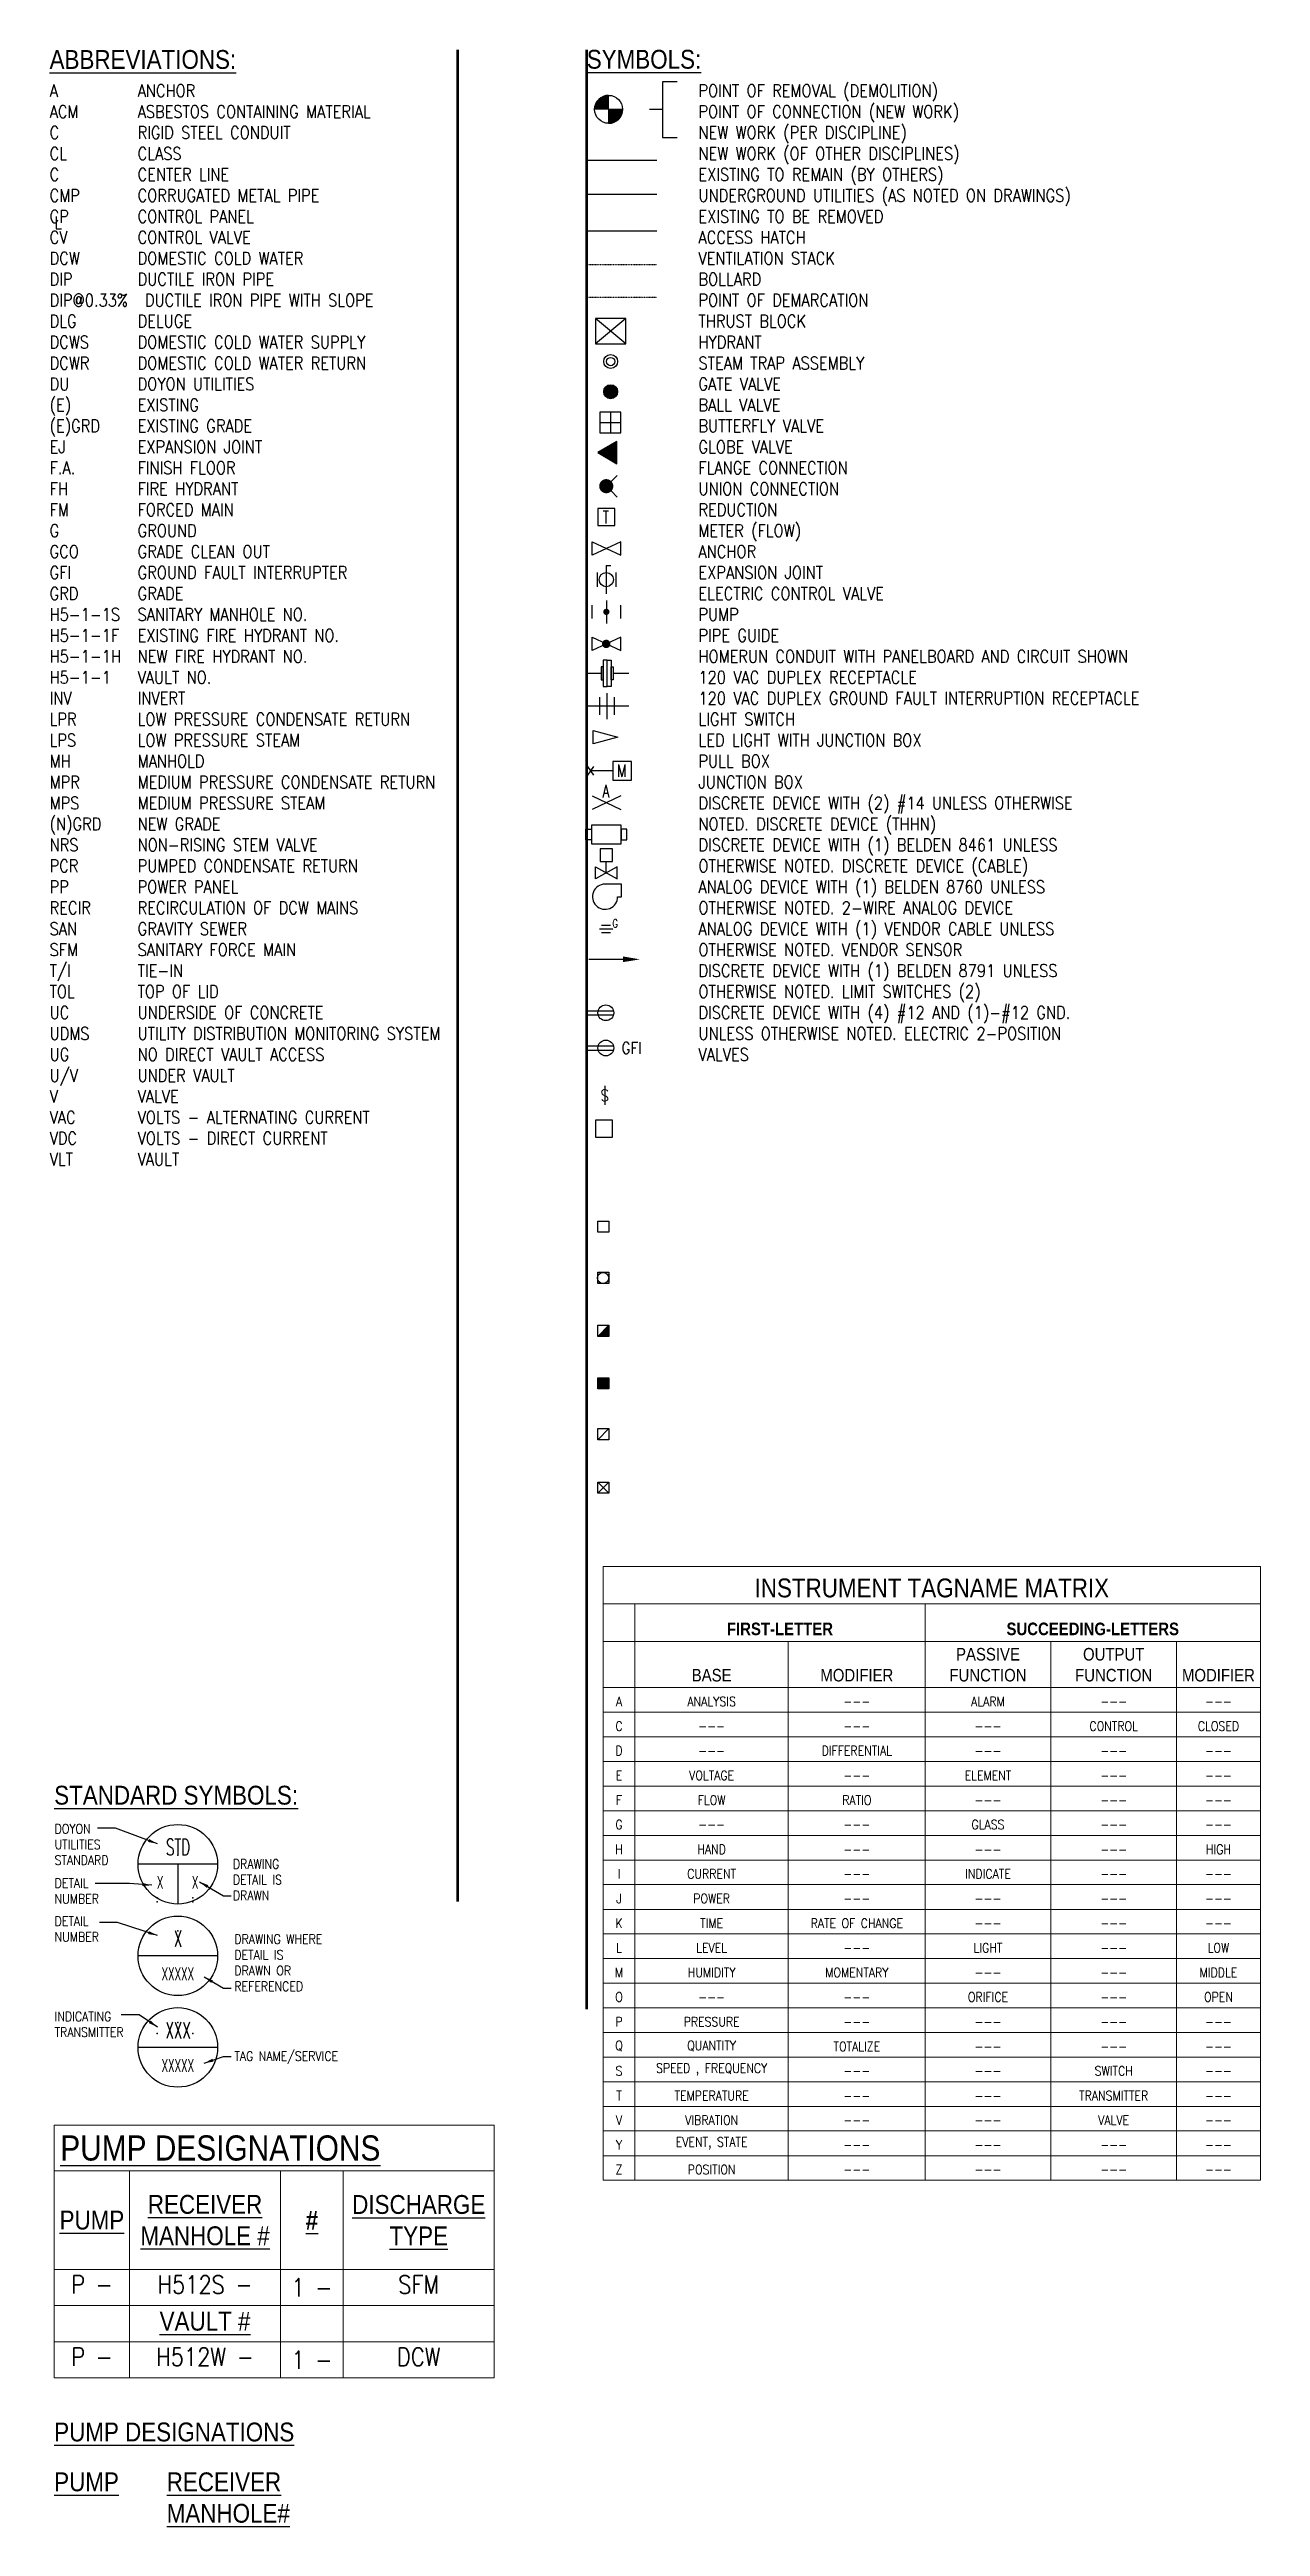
# Model space of a CAD drawing. Header units: inches. Extents: x 56 to 3895, y -697 to 736.
# Drawn here: x 56 to 634, y -697 to 486 of the extents above; entities that cross this region are included whole.
import ezdxf
from ezdxf.enums import TextEntityAlignment as Align

# ---------------------------------------------------------------- set-up
doc = ezdxf.new("R2010")
doc.units = ezdxf.units.IN
doc.header["$LTSCALE"] = 0.5
doc.header["$MEASUREMENT"] = 0
doc.linetypes.add('DEMO', pattern=[0.078125, 0.03125, -0.046875])
doc.linetypes.add('HIDDEN2', pattern=[0.1875, 0.125, -0.0625])
doc.layers.get('0').update_dxf_attribs({"lineweight": 18})
doc.layers.get('Defpoints').update_dxf_attribs({"color": 251, "lineweight": 140})
doc.layers.add('TITLES', color=111, linetype='Continuous')
doc.styles.add('Note', font='romans.shx', dxfattribs={"width": 0.85})
doc.styles.add('RomanS', font='romans.shx', dxfattribs={"width": 0.85})
doc.styles.get("Standard").update_dxf_attribs({"font": 'romans.shx', "width": 0.85})
doc.dimstyles.get("Standard").update_dxf_attribs({"dimtxt": 0.18, "dimasz": 0.18, "dimexe": 0.18, "dimexo": 0.0625, "dimgap": 0.09, "dimtad": 0, "dimtih": 1, "dimtoh": 1, "dimdec": 4, "dimzin": 0, "dimdsep": 46, "dimtxsty": 'Standard', "dimcen": 0.09, "dimadec": 0, "dimazin": 0, "dimtfac": 1, "dimtdec": 4, "dimtofl": 0, "dimtmove": 0, "dimatfit": 3, "dimfxl": 1, "dimtolj": 1, "dimtzin": 0, "dimarcsym": 0})

msp = doc.modelspace()

# ---------------------------------------------------------------- texts
at = {"layer": 'TITLES', "style": 'RomanS', "width": 0.7}
for s, height, p in [('T', 6, (320.4, 259.7)), ('M', 6, (327.2, 138.7)), ('A', 6, (320.2, 128.9)), ('G', 4, (325, 66.8))]:
    msp.add_text(s, height=height, dxfattribs=at).set_placement(p)
at = {"layer": 'TITLES', "style": 'RomanS'}
msp.add_text('x', height=6, dxfattribs=at).set_placement((312.3, 139.6))
at = {"layer": 'TITLES', "color": 111, "linetype": 'Continuous', "lineweight": -3, "style": 'Note', "width": 0.85}
msp.add_text('GFI', height=5.62, dxfattribs=at).set_placement((334.1, 9.3), align=Align.MIDDLE)
at = {"layer": 'TITLES', "style": 'RomanS', "width": 0.6}
for s, height, p in [('STD', 7.8, (117.6, -376.1)), ('X', 6, (109.1, -392)), ('X', 6, (125.8, -392)), ('X', 7.8, (117.6, -419.8)), ('XXXXX', 6, (117.5, -435.7)), ('XXX', 7.8, (117.6, -463.5)), ('XXXXX', 6, (117.5, -479.4))]:
    msp.add_text(s, height=height, dxfattribs=at).set_placement(p, align=Align.CENTER)
at = {"layer": 'TITLES', "attachment_point": 1, "style": 'RomanS'}
for s, insert, char_height, width in [('{\\fArial|b0|i0|c0|p34;\\LABBREVIATIONS:}', (56.3, 485.7), 9, 64.533), ('{\\fArial|b0|i0|c0|p34;\\LSYMBOLS:}', (312.7, 485.8), 9, 155.43), ('\\pi-48,l48,t18,42;A^I^IANCHOR\\P\\pi-42,l42;ACM^I^IASBESTOS CONTAINING MATERIAL{\\H1.8333x; }\\PC^I^IRIGID STEEL CONDUIT{\\H1.5556x; }\\PCL^I^ICLASS{\\H1.6481x; }\\PC^I^ICENTER LINE{\\H1.6173x; }\\P\\pt42;CMP ^ICORRUGATED METAL PIPE{\\H1.6276x; }\\P\\pt18,42;CP^I^ICONTROL PANEL{\\H1.6241x; }\\PCV ^I^ICONTROL VALVE{\\H1.6253x; }\\PDCW^I^IDOMESTIC COLD WATER{\\H1.6249x; }\\PDIP^I^IDUCTILE IRON PIPE{\\H1.625x; }\\P\\pt42;DIP@0.33%^I DUCTILE IRON PIPE WITH SLOPE{\\H1.625x; }\\P\\pt18,42;DLG^I^IDELUGE{\\H1.625x; }\\P\\pt42;DCWS^IDOMESTIC COLD WATER SUPPLY{\\H1.625x; }\\PDCWR^IDOMESTIC COLD WATER RETURN{\\H1.625x; }\\P\\pt18,42;DU^I^IDOYON UTILITIES{\\H1.625x; }\\P(E)^I^IEXISTING{\\H1.8155x; }\\P\\pt42;(E)GRD^IEXISTING GRADE{\\H1.752x; }\\P\\pt18,42;EJ^I^IEXPANSION JOINT{\\H1.5827x; }\\PF.A.^I^IFINISH FLOOR{\\H1.6391x; }\\PFH^I^IFIRE HYDRANT{\\H1.6203x; }\\PFM^I^IFORCED MAIN{\\H1.6266x; }\\PG^I^IGROUND{\\H1.6245x; }\\PGCO^I^IGRADE CLEAN OUT{\\H1.6252x; }\\PGFI^I^IGROUND FAULT INTERRUPTER{\\H1.6249x; }\\PGRD^I^IGRADE{\\H1.625x; }\\P\\pt42;H5-1-1S^ISANITARY MANHOLE NO.{\\H1.625x; }\\PH5-1-1F^IEXISTING FIRE HYDRANT NO.{\\H1.625x; }\\PH5-1-1H^INEW FIRE HYDRANT NO.{\\H1.625x; }\\PH5-1-1^IVAULT NO.{\\H1.625x; }\\P\\pt18,42;INV^I^IINVERT{\\H1.625x; }\\PLPR^I^ILOW PRESSURE CONDENSATE RETURN{\\H1.625x; }\\PLPS^I^ILOW PRESSURE STEAM{\\H1.625x; }\\PMH^I^IMANHOLD{\\H1.625x; }\\PMPR^I^IMEDIUM PRESSURE CONDENSATE RETURN{\\H1.625x; }\\PMPS^I^IMEDIUM PRESSURE STEAM{\\H1.625x; }\\P\\pt42;(N)GRD^INEW GRADE{\\H1.8155x; }\\P\\pt18,42;NRS^I^INON-RISING STEM VALVE{\\H1.5615x; }\\PPCR^I^IPUMPED CONDENSATE RETURN{\\H1.6462x; }\\PPP^I^IPOWER PANEL{\\H1.6179x; }\\P\\pt42;RECIR^IRECIRCULATION OF DCW MAINS{\\H1.6273x; }\\P\\pt18,42;SAN^I^IGRAVITY SEWER{\\H1.6242x; }\\PSFM^I^ISANITARY FORCE MAIN{\\H1.6253x; }\\PT/I^I^ITIE-IN{\\H1.8154x; }\\PTOL^I^ITOP OF LID{\\H1.5615x; }\\PUC^I^IUNDERSIDE OF CONCRETE{\\H1.6462x; }\\P\\pt42;UDMS^IUTILITY DISTRIBUTION MONITORING SYSTEM{\\H1.6179x; }\\P\\pt18,42;UG^I^INO DIRECT VAULT ACCESS{\\H1.6273x; }\\PU/V^I^IUNDER VAULT{\\H1.8147x; }\\PV^I^IVALVE{\\H1.5618x; }\\PVAC^I^IVOLTS - ALTERNATING CURRENT{\\H1.6461x; }\\PVDC^I^IVOLTS - DIRECT CURRENT{\\H1.618x; }\\PVLT^I^IVAULT{\\H1.6273x; }', (56.3, 469.3), 6, 222.519), ('POINT OF REMOVAL (DEMOLITION)\\PPOINT OF CONNECTION (NEW WORK)\\PNEW WORK (PER DISCIPLINE)\\PNEW WORK (OF OTHER DISCIPLINES)\\PEXISTING TO REMAIN (BY OTHERS)\\PUNDERGROUND UTILITIES (AS NOTED ON DRAWINGS)\\PEXISTING TO BE REMOVED\\PACCESS HATCH\\PVENTILATION STACK\\PBOLLARD\\PPOINT OF DEMARCATION\\PTHRUST BLOCK\\PHYDRANT\\PSTEAM TRAP ASSEMBLY\\PGATE VALVE\\PBALL VALVE\\PBUTTERFLY VALVE\\PGLOBE VALVE\\PFLANGE CONNECTION\\PUNION CONNECTION\\PREDUCTION\\PMETER (FLOW)\\PANCHOR\\PEXPANSION JOINT\\PELECTRIC CONTROL VALVE\\PPUMP\\PPIPE GUIDE\\PHOMERUN CONDUIT WITH PANELBOARD AND CIRCUIT SHOWN \\P120 VAC DUPLEX RECEPTACLE\\P120 VAC DUPLEX GROUND FAULT INTERRUPTION RECEPTACLE\\PLIGHT SWITCH\\PLED LIGHT WITH JUNCTION BOX \\PPULL BOX\\PJUNCTION BOX   \\P\\pt18;DISCRETE DEVICE WITH (2) #14 UNLESS OTHERWISE NOTED. DISCRETE DEVICE (THHN)\\PDISCRETE DEVICE WITH (1) BELDEN 8461 UNLESS OTHERWISE NOTED. DISCRETE DEVICE (CABLE)\\PANALOG DEVICE WITH (1) BELDEN 8760 UNLESS OTHERWISE NOTED. 2-WIRE ANALOG DEVICE\\PANALOG DEVICE WITH (1) VENDOR CABLE UNLESS OTHERWISE NOTED. VENDOR SENSOR\\PDISCRETE DEVICE WITH (1) BELDEN 8791 UNLESS OTHERWISE NOTED. LIMIT SWITCHES (2)\\PDISCRETE DEVICE WITH (4) #12 AND (1)-#12 GND. UNLESS OTHERWISE NOTED. ELECTRIC 2-POSITION VALVES', (366, 469.3), 6, 204.868), ('L', (58.5, 406.3), 6, 222.519), ('{\\fArial|b0|i0|c0|p34;\\LSTANDARD SYMBOLS:}', (58.5, -342.9), 9, 230.381), ('DOYON\\PUTILITIES\\PSTANDARD', (58.7, -361.2), 4.5, 43.143), ('DRAWING\\PDETAIL IS\\PDRAWN', (143.8, -378), 4.5, 43.143), ('DETAIL\\PNUMBER', (58.7, -387.1), 4.5, 43.143), ('DETAIL\\PNUMBER', (58.7, -405.3), 4.5, 43.143), ('DRAWING WHERE\\PDETAIL IS\\PDRAWN OR\\PREFERENCED', (144.5, -413.9), 4.5, 68.584), ('INDICATING TRANSMITTER', (58.7, -450.8), 4.5, 43.143), ('TAG NAME/SERVICE', (144.5, -469.7), 4.5, 68.584), ('{\\fArial|b0|i0|c0|p34;\\LPUMP DESIGNATIONS}', (58.5, -646.9), 9, 230.381), ('{\\fArial|b0|i0|c0|p34;\\LPUMP }', (58.5, -670.7), 9, 230.381), ('{\\fArial|b0|i0|c0|p34;\\LRECEIVER\\PMANHOLE#}', (112.2, -670.7), 9, 230.381)]:
    msp.add_mtext(s, dxfattribs=dict(at, insert=insert, char_height=char_height, width=width))

# ---------------------------------------------------------------- blocks, each defined once
blk = doc.blocks.new('TARGET')
at = {"color": 0}
for p, q in [((-5, 0.22), (-0.22, 5)), ((-4.86, 0), (-5, 0.14)), ((-4.51, 0), (-4.98, 0.47)), ((-4.96, 0.6), (-0.6, 4.96)), ((-4.15, 0), (-4.94, 0.79)), ((-4.89, 1.03), (-1.03, 4.89)), ((-3.8, 0), (-4.88, 1.08)), ((-4.86, 0), (0, 4.86)), ((-3.45, 0), (-4.81, 1.36)), ((-4.77, 1.5), (-1.5, 4.77)), ((-3.09, 0), (-4.73, 1.63)), ((-2.74, 0), (-4.63, 1.89)), ((-4.55, 2.08), (-2.08, 4.55)), ((-2.38, 0), (-4.52, 2.14)), ((-4.5, 0), (0, 4.5)), ((-2.03, 0), (-4.4, 2.37)), ((-1.68, 0), (-4.27, 2.6)), ((-4.15, 0), (0, 4.15)), ((-1.32, 0), (-4.14, 2.81)), ((-4.06, 2.92), (-2.92, 4.06)), ((-0.97, 0), (-3.99, 3.02)), ((-0.62, 0), (-3.83, 3.21)), ((-3.8, 0), (0, 3.8)), ((-0.26, 0), (-3.66, 3.4)), ((0, 0.09), (-3.49, 3.58)), ((-3.44, 0), (0, 3.44)), ((0, 0.44), (-3.31, 3.75)), ((0, 0.8), (-3.11, 3.91)), ((-3.09, 0), (0, 3.09)), ((0, 1.15), (-2.91, 4.06)), ((-2.74, 0), (0, 2.74)), ((0, 1.5), (-2.7, 4.21)), ((0, 1.86), (-2.48, 4.34)), ((-2.38, 0), (0, 2.38)), ((0, 2.21), (-2.25, 4.46)), ((-2.03, 0), (0, 2.03)), ((0, 2.57), (-2.01, 4.58)), ((0, 2.92), (-1.76, 4.68)), ((-1.68, 0), (0, 1.68)), ((0, 3.27), (-1.5, 4.77)), ((-1.32, 0), (0, 1.32)), ((0, 3.63), (-1.22, 4.85)), ((-0.97, 0), (0, 0.97)), ((0, 3.98), (-0.93, 4.91)), ((0, 4.33), (-0.63, 4.96)), ((-0.62, 0), (0, 0.62)), ((0, 4.69), (-0.3, 4.99)), ((-0.26, 0), (0, 0.26)), ((0, -4.69), (4.69, 0)), ((0, -4.33), (4.33, 0)), ((0, -3.98), (3.98, 0)), ((0, -3.63), (3.63, 0)), ((0, -3.27), (3.27, 0)), ((0, -2.92), (2.92, 0)), ((0, -2.57), (2.57, 0)), ((0, -2.21), (2.21, 0)), ((0, -1.86), (1.86, 0)), ((0, -1.51), (1.51, 0)), ((0, -1.15), (1.15, 0)), ((0, -0.8), (0.8, 0)), ((0, -0.44), (0.44, 0)), ((0, -0.09), (0.09, 0)), ((3.58, -3.49), (0.09, 0)), ((3.75, -3.31), (0.44, 0)), ((3.91, -3.11), (0.8, 0)), ((4.06, -2.91), (1.15, 0)), ((4.21, -2.7), (1.5, 0)), ((4.34, -2.48), (1.86, 0)), ((4.46, -2.25), (2.21, 0)), ((4.58, -2.01), (2.57, 0)), ((4.68, -1.76), (2.92, 0)), ((4.77, -1.5), (3.27, 0)), ((4.85, -1.22), (3.63, 0)), ((4.91, -0.93), (3.98, 0)), ((4.96, -0.63), (4.33, 0)), ((4.99, -0.3), (4.69, 0)), ((3.4, -3.66), (0, -0.26)), ((3.21, -3.83), (0, -0.62)), ((3.02, -3.99), (0, -0.97)), ((2.81, -4.14), (0, -1.32)), ((2.6, -4.27), (0, -1.68)), ((2.37, -4.4), (0, -2.03)), ((2.14, -4.52), (0, -2.38)), ((1.89, -4.63), (0, -2.74)), ((1.63, -4.73), (0, -3.09)), ((1.36, -4.81), (0, -3.45)), ((1.08, -4.88), (0, -3.8)), ((0.79, -4.94), (0, -4.15)), ((0.47, -4.98), (0, -4.51)), ((0.14, -5), (0, -4.86)), ((0.04, -5), (5, -0.04)), ((0.41, -4.98), (4.98, -0.41)), ((0.82, -4.93), (4.93, -0.82)), ((1.26, -4.84), (4.84, -1.26)), ((1.78, -4.67), (4.67, -1.78)), ((2.45, -4.36), (4.36, -2.45))]:
    blk.add_line(p, q, dxfattribs=at)
for q in [(-5, 0), (0, 5), (0, -5), (5, 0)]:
    blk.add_line((0, 0), q)
blk.add_circle((0, 0), 5)
for start, end in [(90, 180), (270, 0)]:
    blk.add_arc((0, 0), 5, start, end)
blk = doc.blocks.new('Pt of Demarcation')
at = {"layer": 'TITLES'}
for p, q in [((-5, 0), (5, 0)), ((0, 5), (0, -5))]:
    blk.add_line(p, q, dxfattribs=at)
blk.add_lwpolyline([(-5, 5), (-5, -5), (5, -5), (5, 5)], close=True, dxfattribs=at)
for points in [[(-5, 5), (0, 0), (-5, 0), (-5, 5)], [(-5, 5), (0, 0), (0, 5), (-5, 5)], [(5, -5), (0, 0), (0, -5), (5, -5)], [(5, -5), (0, 0), (5, 0), (5, -5)]]:
    blk.add_solid(points, dxfattribs=at)
blk = doc.blocks.new('thrstblk')
blk.add_lwpolyline([(28.4, -49.2), (0, 0), (-28.4, -49.2)], close=True)
blk.add_solid([(-28.4, -49.2), (28.4, -49.2), (0, 0), (28.4, -49.2)])
blk = doc.blocks.new('fh')
for p, q in [((13, 12.7), (27.7, 27.5)), ((13, -13.1), (27.8, -27.8))]:
    blk.add_line(p, q)
at = {"const_width": 18}
blk.add_lwpolyline([(-9, 0, 1), (9, 0, 1)], format="xyb", close=True, dxfattribs=at)
blk = doc.blocks.new('*T114')
at = {"layer": 'TITLES', "color": 0, "linetype": 'ByBlock', "lineweight": -2, "transparency": 16777216}
for p, q in [((0, 0), (313.6, 0)), ((0, 0), (0, -293)), ((313.6, 0), (313.6, -293)), ((0, -17.8), (313.6, -17.8)), ((15, -17.8), (15, -293)), ((153.6, -17.8), (153.6, -293)), ((0, -35.8), (313.6, -35.8)), ((88.3, -35.8), (88.3, -293)), ((213.6, -35.8), (213.6, -293)), ((273.6, -35.8), (273.6, -293)), ((0, -57.8), (313.6, -57.8)), ((0, -69.6), (313.6, -69.6)), ((0, -81.4), (313.6, -81.4)), ((0, -93.1), (313.6, -93.1)), ((0, -104.9), (313.6, -104.9)), ((0, -116.6), (313.6, -116.6)), ((0, -128.4), (313.6, -128.4)), ((0, -140.2), (313.6, -140.2)), ((0, -151.9), (313.6, -151.9)), ((0, -163.7), (313.6, -163.7)), ((0, -175.4), (313.6, -175.4)), ((0, -187.2), (313.6, -187.2)), ((0, -199), (313.6, -199)), ((0, -210.7), (313.6, -210.7)), ((0, -222.5), (313.6, -222.5)), ((0, -234.2), (313.6, -234.2)), ((0, -246), (313.6, -246)), ((0, -257.8), (313.6, -257.8)), ((0, -269.5), (313.6, -269.5)), ((0, -281.3), (313.6, -281.3)), ((0, -293), (313.6, -293))]:
    blk.add_line(p, q, dxfattribs=at)
at = {"layer": 'TITLES', "color": 0, "transparency": 16777216, "attachment_point": 8, "style": 'RomanS'}
for s, insert, char_height, width in [('{\\fArial|b0|i0|c0|p34;\\C7;INSTRUMENT TAGNAME MATRIX}', (156.8, -14.9), 9, 307.853), ('{\\fCalibri|b1|i0|c0;\\C7;', (7.5, -32.9), 0.139, 9.24), ('{\\fArial|b1|i0|c0|p34;\\C7;FIRST-LETTER}', (84.3, -32.9), 6, 132.853), ('{\\fArial|b1|i0|c0|p34;\\C7;SUCCEEDING-LETTERS}', (233.6, -32.9), 6, 154.24), ('{\\fArial|b0|i0|c0|p34;\\C7;PASSIVE FUNCTION}', (183.6, -55), 6, 54.24), ('{\\fArial|b0|i0|c0|p34;\\C7;OUTPUT FUNCTION}', (243.6, -55), 6, 54.24), ('{\\fArial|b0|i0|c0|p34;\\C7;BASE}', (51.7, -55), 6, 67.547), ('{\\fArial|b0|i0|c0|p34;\\C7;MODIFIER}', (121, -55), 6, 59.547), ('{\\fArial|b0|i0|c0|p34;\\C7;MODIFIER}', (293.6, -55), 6, 34.24), ('{\\C7;A}', (7.5, -66.7), 4.5, 9.24), ('ANALYSIS', (51.7, -66.7), 4.5, 67.547), ('---', (121, -66.7), 4.5, 59.547), ('ALARM', (183.6, -66.7), 4.5, 54.24), ('---', (243.6, -66.7), 4.5, 54.24), ('---', (293.6, -66.7), 4.5, 34.24), ('{\\C7;C}', (7.5, -78.5), 4.5, 9.24), ('---', (51.7, -78.5), 4.5, 67.547), ('---', (121, -78.5), 4.5, 59.547), ('---', (183.6, -78.5), 4.5, 54.24), ('CONTROL', (243.6, -78.5), 4.5, 54.24), ('CLOSED', (293.6, -78.5), 4.5, 34.24), ('{\\C7;D}', (7.5, -90.2), 4.5, 9.24), ('---', (51.7, -90.2), 4.5, 67.547), ('DIFFERENTIAL', (121, -90.2), 4.5, 59.547), ('---', (183.6, -90.2), 4.5, 54.24), ('---', (243.6, -90.2), 4.5, 54.24), ('---', (293.6, -90.2), 4.5, 34.24), ('{\\C7;E}', (7.5, -102), 4.5, 9.24), ('VOLTAGE', (51.7, -102), 4.5, 67.547), ('---', (121, -102), 4.5, 59.547), ('ELEMENT', (183.6, -102), 4.5, 54.24), ('---', (243.6, -102), 4.5, 54.24), ('---', (293.6, -102), 4.5, 34.24), ('{\\C7;F}', (7.5, -113.8), 4.5, 9.24), ('FLOW', (51.7, -113.8), 4.5, 67.547), ('RATIO', (121, -113.8), 4.5, 59.547), ('---', (183.6, -113.8), 4.5, 54.24), ('---', (243.6, -113.8), 4.5, 54.24), ('---', (293.6, -113.8), 4.5, 34.24), ('{\\C7;G}', (7.5, -125.5), 4.5, 9.24), ('---', (51.7, -125.5), 4.5, 67.547), ('---', (121, -125.5), 4.5, 59.547), ('GLASS', (183.6, -125.5), 4.5, 54.24), ('---', (243.6, -125.5), 4.5, 54.24), ('---', (293.6, -125.5), 4.5, 34.24), ('{\\C7;H}', (7.5, -137.3), 4.5, 9.24), ('HAND', (51.7, -137.3), 4.5, 67.547), ('---', (121, -137.3), 4.5, 59.547), ('---', (183.6, -137.3), 4.5, 54.24), ('---', (243.6, -137.3), 4.5, 54.24), ('HIGH', (293.6, -137.3), 4.5, 34.24), ('{\\C7;I}', (7.5, -149), 4.5, 9.24), ('CURRENT', (51.7, -149), 4.5, 67.547), ('---', (121, -149), 4.5, 59.547), ('INDICATE', (183.6, -149), 4.5, 54.24), ('---', (243.6, -149), 4.5, 54.24), ('---', (293.6, -149), 4.5, 34.24), ('{\\C7;J}', (7.5, -160.8), 4.5, 9.24), ('POWER', (51.7, -160.8), 4.5, 67.547), ('---', (121, -160.8), 4.5, 59.547), ('---', (183.6, -160.8), 4.5, 54.24), ('---', (243.6, -160.8), 4.5, 54.24), ('---', (293.6, -160.8), 4.5, 34.24), ('{\\C7;K}', (7.5, -172.6), 4.5, 9.24), ('TIME', (51.7, -172.6), 4.5, 67.547), ('RATE OF CHANGE', (121, -172.6), 4.5, 59.547), ('---', (183.6, -172.6), 4.5, 54.24), ('---', (243.6, -172.6), 4.5, 54.24), ('---', (293.6, -172.6), 4.5, 34.24), ('{\\C7;L}', (7.5, -184.3), 4.5, 9.24), ('LEVEL', (51.7, -184.3), 4.5, 67.547), ('---', (121, -184.3), 4.5, 59.547), ('LIGHT', (183.6, -184.3), 4.5, 54.24), ('---', (243.6, -184.3), 4.5, 54.24), ('LOW', (293.6, -184.3), 4.5, 34.24), ('{\\C7;M}', (7.5, -196.1), 4.5, 9.24), ('HUMIDITY', (51.7, -196.1), 4.5, 67.547), ('MOMENTARY', (121, -196.1), 4.5, 59.547), ('---', (183.6, -196.1), 4.5, 54.24), ('---', (243.6, -196.1), 4.5, 54.24), ('MIDDLE', (293.6, -196.1), 4.5, 34.24), ('{\\C7;O}', (7.5, -207.8), 4.5, 9.24), ('---', (51.7, -207.8), 4.5, 67.547), ('---', (121, -207.8), 4.5, 59.547), ('ORIFICE', (183.6, -207.8), 4.5, 54.24), ('---', (243.6, -207.8), 4.5, 54.24), ('OPEN', (293.6, -207.8), 4.5, 34.24), ('{\\C7;P}', (7.5, -219.6), 4.5, 9.24), ('PRESSURE', (51.7, -219.6), 4.5, 67.547), ('---', (121, -219.6), 4.5, 59.547), ('---', (183.6, -219.6), 4.5, 54.24), ('---', (243.6, -219.6), 4.5, 54.24), ('---', (293.6, -219.6), 4.5, 34.24), ('{\\C7;Q}', (7.5, -231.4), 4.5, 9.24), ('QUANTITY', (51.7, -231.4), 4.5, 67.547), ('TOTALIZE', (121, -231.4), 4.5, 59.547), ('---', (183.6, -231.4), 4.5, 54.24), ('---', (243.6, -231.4), 4.5, 54.24), ('---', (293.6, -231.4), 4.5, 34.24), ('{\\C7;S}', (7.5, -243.1), 4.5, 9.24), ('SPEED , FREQUENCY', (51.7, -243.1), 4.5, 67.547), ('---', (121, -243.1), 4.5, 59.547), ('---', (183.6, -243.1), 4.5, 54.24), ('SWITCH', (243.6, -243.1), 4.5, 54.24), ('---', (293.6, -243.1), 4.5, 34.24), ('{\\C7;T}', (7.5, -254.9), 4.5, 9.24), ('TEMPERATURE', (51.7, -254.9), 4.5, 67.547), ('---', (121, -254.9), 4.5, 59.547), ('---', (183.6, -254.9), 4.5, 54.24), ('TRANSMITTER', (243.6, -254.9), 4.5, 54.24), ('---', (293.6, -254.9), 4.5, 34.24), ('{\\C7;V}', (7.5, -266.6), 4.5, 9.24), ('VIBRATION', (51.7, -266.6), 4.5, 67.547), ('---', (121, -266.6), 4.5, 59.547), ('---', (183.6, -266.6), 4.5, 54.24), ('VALVE', (243.6, -266.6), 4.5, 54.24), ('---', (293.6, -266.6), 4.5, 34.24), ('{\\C7;Y}', (7.5, -278.4), 4.5, 9.24), ('EVENT, STATE', (51.7, -278.4), 4.5, 67.547), ('---', (121, -278.4), 4.5, 59.547), ('---', (183.6, -278.4), 4.5, 54.24), ('---', (243.6, -278.4), 4.5, 54.24), ('---', (293.6, -278.4), 4.5, 34.24), ('{\\C7;Z}', (7.5, -290.2), 4.5, 9.24), ('POSITION', (51.7, -290.2), 4.5, 67.547), ('---', (121, -290.2), 4.5, 59.547), ('---', (183.6, -290.2), 4.5, 54.24), ('---', (243.6, -290.2), 4.5, 54.24), ('---', (293.6, -290.2), 4.5, 34.24)]:
    blk.add_mtext(s, dxfattribs=dict(at, insert=insert, char_height=char_height, width=width))
blk = doc.blocks.new('*U115')
at = {"layer": 'TITLES', "color": 111, "linetype": 'Continuous', "lineweight": -3}
blk.add_line((0, 9.1), (0, 0), dxfattribs=at)
at = {"layer": 'TITLES', "color": 111, "linetype": 'Continuous', "lineweight": -3, "style": 'Note', "width": 0.85}
blk.add_text('S', height=5.45, rotation=180, dxfattribs=at).set_placement((0, 4.6), align=Align.MIDDLE)
blk = doc.blocks.new('*T117')
at = {"layer": 'Defpoints', "color": 8, "linetype": 'ByBlock', "lineweight": 0}
for p, q in [((0, 0), (210, 0)), ((0, 0), (0, -120.6)), ((210, 0), (210, -120.6)), ((0, -21.8), (36, -21.8)), ((36, -21.8), (36, -120.6)), ((108, -21.8), (108, -120.6)), ((138, -21.8), (138, -120.6)), ((0, -68.8), (210, -68.8)), ((0, -86.1), (210, -86.1)), ((0, -103.4), (210, -103.4)), ((0, -120.6), (210, -120.6))]:
    blk.add_line(p, q, dxfattribs=at)
at = {"layer": 'TITLES', "color": 0, "linetype": 'ByBlock', "lineweight": -2}
blk.add_line((36, -21.8), (210, -21.8), dxfattribs=at)
at = {"layer": 'TITLES', "color": 0, "style": 'RomanS'}
for s, insert, char_height, width, attachment_point in [('{\\fArial|b0|i0|c0|p34;\\LPUMP DESIGNATIONS}', (2.9, -10.9), 12, 204.24, 4), ('{\\fArial|b0|i0|c0|p34;\\LRECEIVER MANHOLE #}', (72, -45.3), 9, 66.24, 5), ('{\\fArial|b0|i0|c0|p34;\\LDISCHARGE TYPE}', (174, -45.3), 9, 66.24, 5), ('{\\fArial|b0|i0|c0|p34;\\LPUMP}', (18, -45.3), 9, 30.24, 5), ('{\\fArial|b1|i0|c0|p34;\\L#}', (123, -45.3), 9, 24.24, 5), ('P -', (18, -71.7), 8.64, 30.24, 2), ('H512S -', (72, -71.7), 8.64, 66.24, 2), ('1 -', (123, -77.4), 8.64, 24.24, 5), ('SFM', (174, -71.7), 8.64, 66.24, 2), ('{\\fArial|b0|i0|c0|p34;\\LVAULT #}', (72, -89), 9, 66.24, 2), ('P -', (18, -106.2), 8.64, 30.24, 2), ('H512W -', (72, -106.2), 8.64, 66.24, 2), ('DCW', (174, -106.2), 8.64, 66.24, 2), ('1 -', (123, -112), 8.64, 24.24, 5)]:
    blk.add_mtext(s, dxfattribs=dict(at, insert=insert, char_height=char_height, width=width, attachment_point=attachment_point))

# ---------------------------------------------------------------- hatches: boundary and pattern name
at = {"layer": 'TITLES'}
for points in [[(320.8, 322.6, 1), (327.5, 322.6, 1)], [(323.2, -123.1), (317.9, -128.4), (323.2, -128.4)], [(323.2, -148.1), (317.9, -153.4), (323.2, -153.4)], [(323.2, -148.1), (317.9, -153.4), (317.9, -148.1)]]:
    msp.add_hatch(color=256, dxfattribs=at).paths.add_polyline_path(points)

# ---------------------------------------------------------------- linework, layer by layer
at = {"layer": 'Defpoints'}
for p, q in [((251.1, -398.1), (251.1, 485.8)), ((312.7, -449.6), (312.7, 485.8))]:
    msp.add_line(p, q, dxfattribs=at)
at = {"layer": 'TITLES'}
for p, q in [((355.8, 470.6), (348.8, 470.6)), ((348.8, 470.6), (348.8, 443.9)), ((348.8, 457.3), (342.6, 457.3)), ((348.8, 443.9), (355.8, 443.9)), ((331.3, 357.5), (316.9, 345.5)), ((331.3, 345.5), (316.9, 357.5)), ((322, 239.7), (322, 226.1)), ((322, 239.7), (324.2, 239.7)), ((317.6, 236.3), (317.6, 229.5)), ((326.5, 236.3), (326.5, 229.5)), ((315.2, 214.3), (315.2, 220.7)), ((322.1, 223), (322.1, 211.9)), ((328.9, 214.3), (328.9, 220.7)), ((315.7, 154.5), (315.7, 160.9)), ((315.7, 160.9), (327.6, 157.7)), ((327.6, 157.7), (315.7, 154.5)), ((325.2, 141.6), (314.7, 141.6)), ((322, 93.3), (322, 98.4)), ((330, 51.6), (313.7, 51.6)), ((323.2, -123.1), (317.9, -128.4)), ((317.9, -177.7), (323.2, -172.3)), ((317.9, -203.2), (323.2, -197.9)), ((323.2, -203.2), (317.9, -197.9))]:
    msp.add_line(p, q, dxfattribs=at)
at = {"layer": 'TITLES', "color": 111}
for p, q in [((346.2, 432.9), (312.7, 432.9)), ((319.5, 188.1), (312.7, 188.1)), ((332.8, 188.1), (325.3, 188.1)), ((332.8, 172.5), (312.7, 172.5))]:
    msp.add_line(p, q, dxfattribs=at)
at = {"layer": 'TITLES', "color": 254}
msp.add_line((346.2, 416.7), (312.7, 416.7), dxfattribs=at)
at = {"layer": 'TITLES', "color": 253}
msp.add_line((346.2, 399.2), (312.7, 399.2), dxfattribs=at)
at = {"layer": 'TITLES', "color": 111, "linetype": 'HIDDEN2'}
msp.add_line((346.2, 383.1), (312.7, 383.1), dxfattribs=at)
at = {"layer": 'TITLES', "color": 111, "linetype": 'DEMO'}
msp.add_line((346.2, 367.5), (312.7, 367.5), dxfattribs=at)
at = {"layer": 'TITLES', "color": 111, "linetype": 'Continuous', "lineweight": -3}
for p, q in [((312.8, 27.1), (325.4, 27.1)), ((312.8, 25.1), (325.4, 25.1)), ((312.8, 10.3), (325.4, 10.3)), ((312.8, 8.3), (325.4, 8.3))]:
    msp.add_line(p, q, dxfattribs=at)
at = {"layer": 'TITLES', "linetype": 'Continuous'}
for p, q in [((136.6, -380.4), (98.5, -380.4)), ((117.5, -380.4), (117.5, -399.4)), ((136.6, -424.1), (98.5, -424.1)), ((136.6, -467.8), (98.5, -467.8))]:
    msp.add_line(p, q, dxfattribs=at)
at = {"layer": 'TITLES'}
for points in [[(316.9, 345.5), (331.3, 345.5), (331.3, 357.5), (316.9, 357.5)], [(326.1, 258.8), (326.1, 266.9), (318, 266.9), (318, 258.8)], [(328.9, 244.5), (328.9, 251), (315.2, 244.5), (315.2, 251)], [(328.9, 199), (328.9, 205.4), (315.2, 199), (315.2, 205.4)], [(320.5, 191.3), (319.5, 191.3), (319.5, 185), (320.5, 185)], [(322.4, 194.4), (320.5, 194.4), (320.5, 181.9), (322.4, 181.9)], [(322.4, 194.4), (324.4, 194.4), (324.4, 181.9), (322.4, 181.9)], [(324.4, 191.3), (325.3, 191.3), (325.3, 185), (324.4, 185)], [(334, 137.2), (334, 146), (325.2, 146), (325.2, 137.2)], [(314.9, 108.6), (312.3, 108.6), (312.3, 113.7), (314.9, 113.7)], [(314.9, 106.7), (329.1, 106.7), (329.1, 115.6), (314.9, 115.6)], [(329.1, 108.6), (331.8, 108.6), (331.8, 113.7), (329.1, 113.7)], [(327.2, 90.1), (327.2, 95.7), (316.9, 90.1), (316.9, 95.7)], [(325, 98.4), (325, 104.3), (319.1, 104.3), (319.1, 98.4)], [(325, -33.3), (325, -25.1), (316.8, -25.1), (316.8, -33.3)], [(323.2, -73.3), (323.2, -78.6), (317.9, -78.6), (317.9, -73.3)], [(323.2, -97.8), (323.2, -103.2), (317.9, -103.2), (317.9, -97.8)], [(323.2, -123.1), (323.2, -128.4), (317.9, -128.4), (317.9, -123.1)], [(323.2, -148.1), (323.2, -153.4), (317.9, -153.4), (317.9, -148.1)], [(323.2, -172.3), (323.2, -177.7), (317.9, -177.7), (317.9, -172.3)], [(323.2, -197.9), (323.2, -203.2), (317.9, -203.2), (317.9, -197.9)]]:
    msp.add_lwpolyline(points, close=True, dxfattribs=at)
for points, const_width in [([(321.3, 217.5, 1), (322.8, 217.5, 1)], 1.5), ([(321, 202.2, 1), (323, 202.2, 1)], 2)]:
    msp.add_lwpolyline(points, format="xyb", close=True, dxfattribs=dict(at, const_width=const_width))
for points in [[(322.4, 166.2), (322.4, 178.7)], [(319, 168.3), (319, 176.7)], [(325.9, 168.3), (325.9, 176.7)], [(328.9, 129.6), (315.2, 123.2)], [(315.2, 129.6), (328.9, 123.2)], [(318.8, 66.2), (325.1, 66.2)], [(319.8, 67.9), (324, 67.9)], [(319.8, 64.4), (324, 64.4)]]:
    msp.add_lwpolyline(points, dxfattribs=at)
msp.add_lwpolyline([(327.4, 81.5), (329.2, 81.5), (329.2, 87.5), (321.4, 87.5, 2.414214), (327.4, 81.5, -2.52939)], format="xyb", dxfattribs=at)
for centre, radius in [((324.1, 337), 3.33), ((324.1, 337), 2), ((324.1, 322.6), 3.33), ((322, 232.9), 3.39), ((320.5, -100.5), 2.67)]:
    msp.add_circle(centre, radius, dxfattribs=at)
at = {"layer": 'TITLES', "color": 111, "linetype": 'Continuous', "lineweight": -3}
for centre in [(321.8, 26.1), (321.8, 9.3)]:
    msp.add_circle(centre, 3.75, dxfattribs=at)
at = {"layer": 'TITLES', "linetype": 'Continuous'}
for centre in [(117.5, -380.4), (117.5, -424.1), (117.5, -467.8)]:
    msp.add_circle(centre, 19, dxfattribs=at)
at = {"layer": 'TITLES', "color": 250}
for p in [(117.5, -376.1), (107.7, -396.4), (107.7, -398.3), (124.6, -396.4), (124.6, -398.3), (117.5, -412.2), (117.5, -455.9), (107.7, -461.2), (124.6, -461.2)]:
    msp.add_point(p, dxfattribs=at)
at = {"layer": 'TITLES'}
msp.add_solid([(330, 53), (338.1, 51.6), (330, 50.3)], dxfattribs=at)

# ---------------------------------------------------------------- block references
for name, p in [('*T114', (320.6, -238.2)), ('*T117', (58.5, -505))]:
    msp.add_blockref(name, p)
for name, p, xscale, yscale, zscale in [('TARGET', (323.1, 457.4), 1.333333333333333, 1.333333333333333, 1.333333333333333), ('fh', (322, 277.5), 0.1875, 0.1875, 0.1875)]:
    msp.add_blockref(name, p, dxfattribs=dict(at, xscale=xscale, yscale=yscale, zscale=zscale))
msp.add_blockref('Pt of Demarcation', (324, 307.9), dxfattribs=at)
at = {"layer": 'TITLES', "xscale": 0.1875, "yscale": 0.1875, "zscale": 0.1875, "rotation": 90}
msp.add_blockref('thrstblk', (317.9, 293.5), dxfattribs=at)
at = {"layer": 'TITLES', "color": 111, "linetype": 'Continuous', "lineweight": -3}
msp.add_blockref('*U115', (321.3, -17.9), dxfattribs=at)

msp.set_redraw_order([(e.dxf.handle, doc.entitydb.next_handle()) for e in msp.query("TEXT MTEXT ATTDEF DIMENSION ARC_DIMENSION")])  # texts and dimensions are drawn at this point

# ---------------------------------------------------------------- leaders
at = {"layer": 'TITLES'}
for points in [[(107.8, -370.6), (87.7, -363.2), (79.2, -363.2)], [(105.1, -390.4), (94.4, -389.6), (78.1, -389.6)], [(127.8, -388.7), (139.3, -395.5), (143, -395.5)], [(107.8, -414.4), (88.7, -408.2), (80.1, -408.2)], [(130, -434.1), (139.3, -439.6), (143, -439.6)], [(107.8, -458.1), (99, -452.2), (90.5, -452.2)], [(130, -475.4), (139.3, -472.1), (143, -472.1)]]:
    msp.add_leader(points, dimstyle='Standard', override={"dimscale": 48, "dimasz": 0.09375, "dimgap": 0.09, "dimtad": 0, "dimclrd": 254}, dxfattribs=at)

doc.saveas('drawing.dxf')
